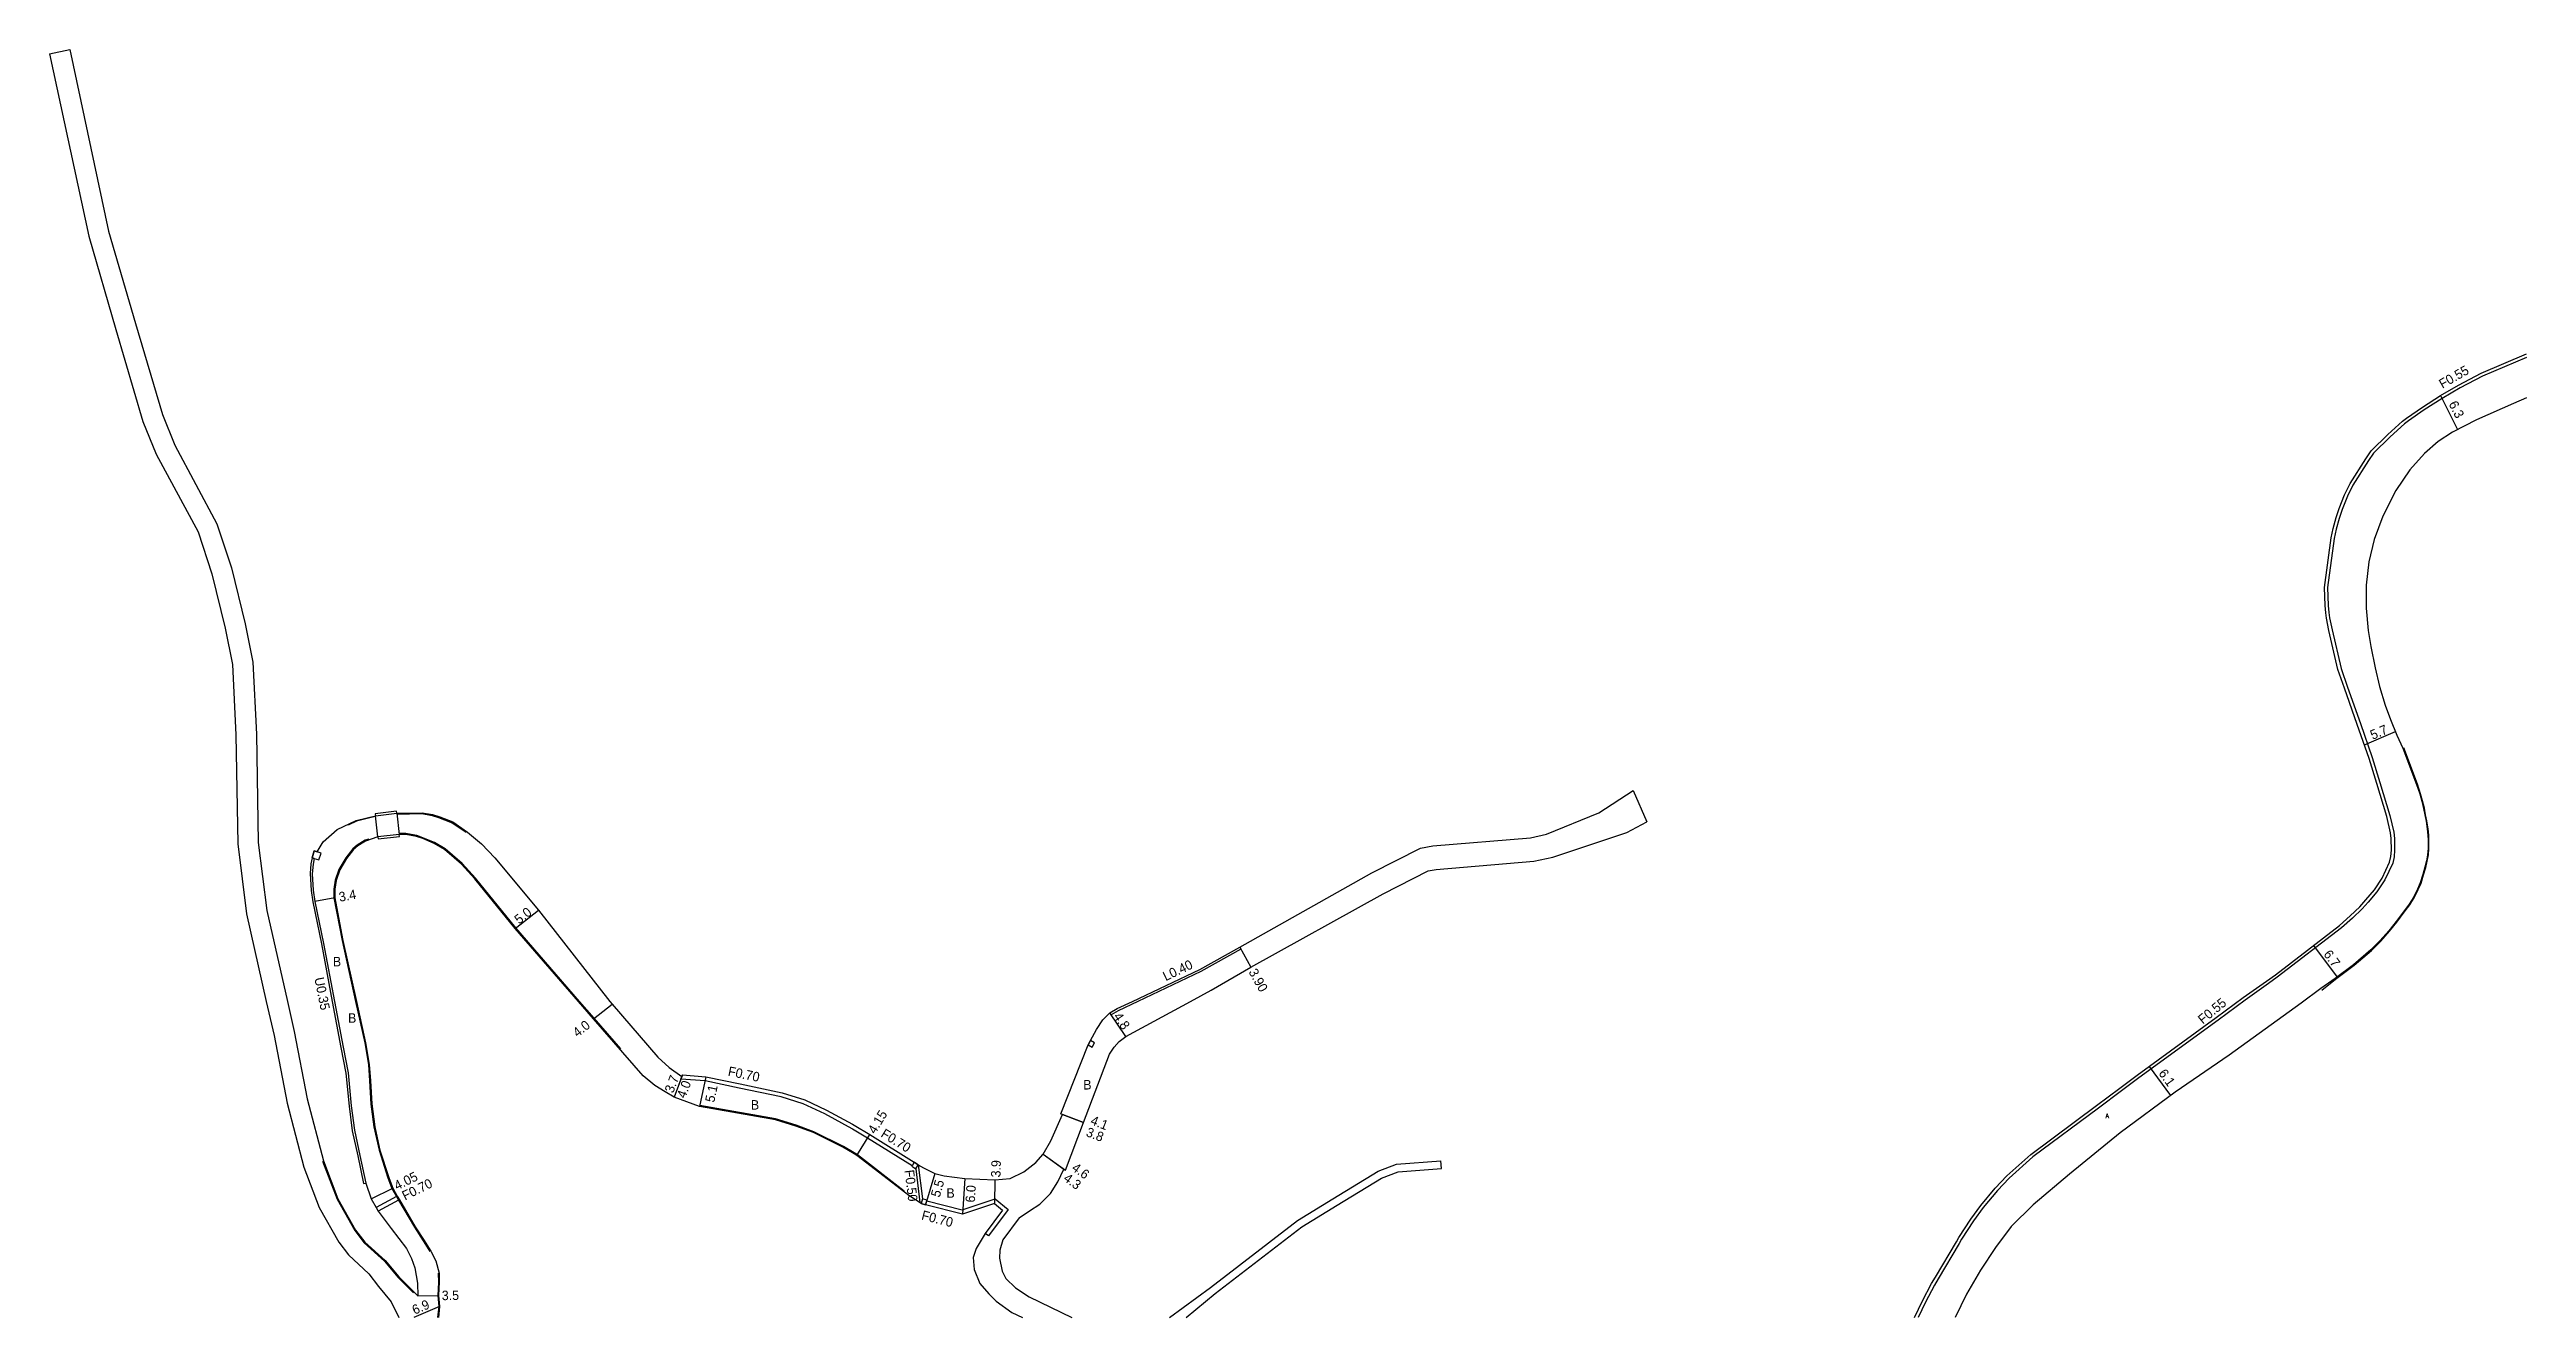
# Model space of a CAD drawing. Header units: metres. Extents: x -24000 to -21600, y -87000 to -84000.
# Drawn here: x -23617.6 to -23200, y -85800 to -85586.3 of the extents above; entities that cross this region are included whole.
import ezdxf

# ---------------------------------------------------------------- set-up
doc = ezdxf.new("R2010")
doc.units = ezdxf.units.M
doc.header["$LTSCALE"] = 2.5
for name, color, linetype in [('側溝・桝', 7, 'Continuous'), ('幅員', 7, 'Continuous'), ('歩道・分離帯・安全施設', 7, 'Continuous'), ('舗装', 7, 'Continuous'), ('道路', 7, 'Continuous')]:
    doc.layers.add(name, color=color, linetype=linetype)
doc.styles.get("Standard").update_dxf_attribs({"font": ''})
doc.styles.add('YOKO_DECO', font='txt.shx', dxfattribs={"bigfont": 'extfont.shx'})
doc.styles.get('Standard').set_extended_font_data('@MS PGothic')

msp = doc.modelspace()

# ---------------------------------------------------------------- texts
at = {"layer": '側溝・桝'}
for s, rotation, p in [('F0.55', 30, (-23214.16, -85643.5)), ('L0.40', 25.3334, (-23429.44, -85743.33)), ('U0.35', 281.0962, (-23572.98, -85742.83)), ('F0.55', 39.5358, (-23254.57, -85750.65)), ('F0.70', 348.3621, (-23503.34, -85759.23)), ('F0.70', 328.2627, (-23477.6, -85769.45)), ('F0.70', 26.3481, (-23557.7, -85780.32)), ('F0.50', 276.8614, (-23473.47, -85775.21)), ('F0.70', 345.7518, (-23470.73, -85783.48))]:
    msp.add_text(s, height=1.6, rotation=rotation, dxfattribs=at).set_placement(p)
at = {"layer": '幅員'}
for s, rotation, p in [('6.3', 297, (-23213.17, -85646.02)), ('5.7', 23, (-23225.93, -85702.65)), ('3.4', 10.1276, (-23568.7, -85729.94)), ('5.0', 38.2657, (-23538.46, -85733.8)), ('6.7', 307, (-23234.31, -85738.81)), ('3.90', 299.2039, (-23415.51, -85741.76)), ('4.0', 38.461, (-23528.61, -85752.85)), ('4.8', 304.3895, (-23438.33, -85749.27)), ('3.7', 69.3684, (-23512.49, -85762.29)), ('4.0', 69.3684, (-23510.44, -85763.18)), ('5.1', 78.124, (-23505.56, -85763.85)), ('6.1', 306, (-23262.12, -85758.87)), ('4.15', 58.7448, (-23478.41, -85769.19)), ('3.8', 338.8067, (-23443, -85769.38)), ('4.1', 338.8067, (-23442.24, -85767.41)), ('3.9', 88.5729, (-23457.3, -85776.41)), ('4.05', 26.3481, (-23559.03, -85778.6)), ('5.5', 73.8607, (-23467.55, -85779.86)), ('6.0', 86.331, (-23461.62, -85780.66)), ('4.3', 324.3864, (-23446.81, -85776.86)), ('4.6', 324.3864, (-23445.42, -85775.1)), ('6.9', 23.3182, (-23556.07, -85799.56)), ('3.5', 0.6118, (-23551.49, -85797.09))]:
    msp.add_text(s, height=1.6, rotation=rotation, dxfattribs=at).set_placement(p)
at = {"layer": '舗装'}
for p in [(-23569.87, -85740.82), (-23567.3, -85750.34), (-23443.34, -85761.58), (-23499.39, -85764.97), (-23466.41, -85779.83)]:
    msp.add_text('B', height=1.6, dxfattribs=at).set_placement(p)
at = {"layer": '舗装', "style": 'YOKO_DECO'}
msp.add_text('A', height=0.75, dxfattribs=at).set_placement((-23270.96, -85766.4, 680.98))

# ---------------------------------------------------------------- linework, layer by layer
at = {"layer": '側溝・桝'}
msp.add_lwpolyline([(-23200, -85638.2), (-23207.4, -85641.34), (-23211.18, -85643.32), (-23214.23, -85645.09), (-23217.24, -85647.02), (-23219.9, -85648.89), (-23220.56, -85649.37), (-23223, -85651.6), (-23225.8, -85654.3), (-23226.65, -85655.56), (-23229.28, -85659.73), (-23230.2, -85661.59), (-23231.07, -85663.84), (-23231.58, -85665.31), (-23232.08, -85667.16), (-23232.41, -85668.71), (-23233.53, -85676.96), (-23233.41, -85679.99), (-23233.3, -85681.2), (-23233.2, -85682.06), (-23232.78, -85684.08), (-23231.25, -85690.62), (-23230.18, -85693.75), (-23228.01, -85699.89), (-23225.99, -85705.64), (-23224.71, -85709.86), (-23223.04, -85715.41), (-23222.39, -85718.21), (-23222.27, -85719.25), (-23222.23, -85721.26), (-23222.32, -85722.38), (-23222.55, -85723.45), (-23223.86, -85726.24), (-23225.21, -85728.27), (-23226.68, -85729.99), (-23227.7, -85731.14), (-23229.33, -85732.71), (-23231.2, -85734.35), (-23242.01, -85742.67), (-23243.5, -85743.74), (-23247.43, -85746.53), (-23251.98, -85749.88), (-23265.34, -85759.63), (-23268.26, -85761.79), (-23272.16, -85764.7), (-23283.23, -85772.93), (-23287.22, -85776.54), (-23289.2, -85778.59), (-23291.59, -85781.46), (-23293.23, -85783.72), (-23295.24, -85786.8), (-23295.65, -85787.54), (-23299.17, -85793.49), (-23299.83, -85794.55), (-23301.32, -85797.45), (-23302.59, -85800)], dxfattribs=at)
at = {"layer": '側溝・桝', "flags": 128}
for points in [[(-23573.36, -85722.51), (-23573.56, -85723.56), (-23573.68, -85725.2), (-23573.51, -85728.01), (-23573.22, -85729.94), (-23571.79, -85737.05), (-23569.97, -85746.72)], [(-23416.96, -85737.58), (-23416.76, -85737.92), (-23423.5, -85741.69), (-23434.12, -85746.72)], [(-23569.97, -85746.72), (-23568.5, -85754.49), (-23567.65, -85758.81)], [(-23434.12, -85746.72), (-23437.45, -85748.3), (-23438.62, -85748.98), (-23438.87, -85748.66)], [(-23567.65, -85758.81), (-23567.13, -85764.39), (-23566.58, -85768.52), (-23565.65, -85772.78), (-23564.67, -85777.45), (-23564.33, -85777.38)], [(-23482.24, -85768.24), (-23482.31, -85768.19), (-23486.93, -85765.66), (-23490.54, -85763.98), (-23494.29, -85762.83), (-23501.33, -85761.33), (-23507.09, -85760.14), (-23511.18, -85759.81), (-23511.03, -85759.41)], [(-23472.2, -85774.42), (-23479.71, -85769.78), (-23482.24, -85768.24)], [(-23471.58, -85774.93), (-23470.89, -85780.65)], [(-23471.15, -85774.25), (-23470.46, -85780)], [(-23559, -85779.54), (-23559.14, -85779.61), (-23562.57, -85781.46)], [(-23558.65, -85780.15), (-23558.78, -85780.22), (-23562.22, -85782.07)], [(-23469.72, -85780.32), (-23463.73, -85781.84), (-23458.17, -85780)], [(-23455.99, -85781.78), (-23459.29, -85786.25), (-23459.87, -85785.86)], [(-23458.17, -85780), (-23455.99, -85781.78)]]:
    msp.add_lwpolyline(points, dxfattribs=at)
for points in [[(-23573.36, -85722.51), (-23573.03, -85722.62), (-23572.22, -85722.88), (-23571.85, -85721.75), (-23572.51, -85721.54), (-23573, -85721.38)], [(-23442.53, -85754.04), (-23441.83, -85754.42), (-23441.44, -85753.72), (-23442.14, -85753.34)], [(-23472.25, -85774.51), (-23471.57, -85774.93), (-23471.15, -85774.25), (-23471.83, -85773.83), (-23472.2, -85774.42)], [(-23470.68, -85780.77), (-23469.92, -85781), (-23469.72, -85780.32), (-23469.69, -85780.23), (-23470.46, -85780)]]:
    msp.add_lwpolyline(points, close=True, dxfattribs=at)
at = {"layer": '幅員'}
for points in [[(-23214.51, -85644.63), (-23211.63, -85650.35)], [(-23227.32, -85703.49), (-23222.09, -85701.26)], [(-23235.93, -85737.31), (-23231.91, -85742.62)], [(-23263.62, -85757.71), (-23260.02, -85762.61)], [(-23450.1, -85772.48), (-23446.36, -85775.16)]]:
    msp.add_lwpolyline(points, dxfattribs=at)
at = {"layer": '幅員', "flags": 128}
for points in [[(-23569.53, -85729.28), (-23572.88, -85729.88)], [(-23539.11, -85734.44), (-23535.18, -85731.34)], [(-23416.96, -85737.58), (-23415.06, -85740.98)], [(-23525.9, -85749.68), (-23522.77, -85747.19)], [(-23436.15, -85752.63), (-23438.87, -85748.66)], [(-23510.92, -85759.13), (-23512.33, -85762.87)], [(-23511.03, -85759.41), (-23512.33, -85762.87)], [(-23506.99, -85759.45), (-23508.04, -85764.44)], [(-23481.49, -85772.73), (-23479.34, -85769.18)], [(-23447.14, -85765.68), (-23443.32, -85767.16)], [(-23443.32, -85767.16), (-23446.86, -85765.79)], [(-23450.1, -85772.48), (-23446.44, -85775.1)], [(-23450.1, -85772.48), (-23446.6, -85774.99)], [(-23468.39, -85775.71), (-23469.92, -85781)], [(-23463.32, -85776.58), (-23463.7, -85782.57)], [(-23458.22, -85776.79), (-23458.32, -85780.79)], [(-23563.39, -85780.03), (-23559.76, -85778.23)], [(-23551.87, -85798.13), (-23556.2, -85800)], [(-23555.54, -85796.35), (-23552.04, -85796.32)]]:
    msp.add_lwpolyline(points, dxfattribs=at)
at = {"layer": '歩道・分離帯・安全施設'}
msp.add_lwpolyline([(-23234.48, -85744.81), (-23232.18, -85743.01), (-23229.07, -85740.65), (-23226.12, -85738.15), (-23224.57, -85736.57), (-23223.09, -85734.9), (-23221.86, -85733.38), (-23220.6, -85731.71), (-23219.68, -85730.43), (-23218.87, -85729.15), (-23218.24, -85727.88), (-23217.78, -85726.78), (-23217.34, -85725.4), (-23216.97, -85724.14), (-23216.72, -85723.08), (-23216.54, -85722.05), (-23216.45, -85720.97), (-23216.45, -85719.62), (-23216.47, -85718.71), (-23216.6, -85717.63), (-23216.78, -85716.31), (-23217, -85715.26), (-23217.2, -85714.18), (-23217.51, -85712.95), (-23217.86, -85711.72), (-23218.38, -85710.14), (-23220.69, -85703.98)], dxfattribs=at)
at = {"layer": '歩道・分離帯・安全施設', "flags": 128}
for points in [[(-23559.03, -85715.16), (-23554.85, -85715.07), (-23553.1, -85715.39), (-23552.05, -85715.71), (-23549.72, -85716.62), (-23547.37, -85718.23)], [(-23563.82, -85719.36), (-23564.43, -85719.56), (-23565.77, -85720.37), (-23566.51, -85721.02), (-23567.68, -85722.54), (-23568.83, -85724.51), (-23569.48, -85726.32), (-23569.7, -85727.83), (-23569.68, -85729.3), (-23568.31, -85736.48), (-23566.05, -85746.72)], [(-23562.71, -85715.59), (-23565.88, -85716.36), (-23567.3, -85717.05)], [(-23528.27, -85746.72), (-23538.99, -85734.34), (-23545.84, -85725.97), (-23548.07, -85723.5), (-23550.94, -85721.02), (-23552.73, -85719.96), (-23554.67, -85719.14), (-23555.71, -85718.76), (-23557.55, -85718.44), (-23558.64, -85718.43)], [(-23566.05, -85746.72), (-23564.5, -85753.74), (-23563.87, -85757.37)], [(-23521.3, -85754.72), (-23525.79, -85749.58), (-23528.27, -85746.72)], [(-23563.87, -85757.37), (-23563.66, -85760.12), (-23563.44, -85764.04), (-23562.93, -85767.88), (-23562.07, -85771.83), (-23560.57, -85776.46)], [(-23482.24, -85772.1), (-23483.78, -85771.17), (-23488.78, -85768.71), (-23491.75, -85767.59), (-23495.21, -85766.53), (-23508, -85764.29)], [(-23571.59, -85773.67), (-23569.14, -85780.06), (-23566.17, -85785.36), (-23564.57, -85787.42), (-23561.14, -85790.52), (-23558.86, -85793.24), (-23556.98, -85795.12), (-23556.26, -85795.84)], [(-23473.51, -85778.71), (-23481.41, -85772.61), (-23482.24, -85772.1)], [(-23560.57, -85776.46), (-23559.9, -85778.29), (-23559.14, -85779.61), (-23558.78, -85780.22), (-23556.09, -85784.8), (-23554.61, -85787.09), (-23553.49, -85788.9)], [(-23552.11, -85792.55), (-23552.07, -85794.07), (-23552.19, -85796.32), (-23552.02, -85798.14), (-23552.2, -85800)]]:
    msp.add_lwpolyline(points, dxfattribs=at)
at = {"layer": '道路', "flags": 128}
for points in [[(-23617.63, -85587.02), (-23614.24, -85586.3)], [(-23617.63, -85587.02), (-23611.03, -85617.76), (-23606.48, -85633.47), (-23601.88, -85648.97), (-23599.64, -85654.47), (-23592.6, -85667.59), (-23590.28, -85674.64), (-23588.04, -85683.82), (-23586.81, -85689.97), (-23586.23, -85701.79), (-23585.9, -85720.19), (-23584.4, -85731.99), (-23581.09, -85746.72)], [(-23614.24, -85586.3), (-23607.67, -85616.91), (-23603.15, -85632.49), (-23598.61, -85647.82), (-23596.49, -85652.99), (-23589.4, -85666.21), (-23586.94, -85673.68), (-23584.65, -85683.07), (-23583.36, -85689.54), (-23582.76, -85701.68), (-23582.43, -85719.94), (-23580.98, -85731.39), (-23577.53, -85746.72)], [(-23573.03, -85722.62), (-23573.36, -85722.51), (-23573, -85721.38), (-23572.51, -85721.54), (-23571.49, -85719.84), (-23569.12, -85717.76), (-23565.94, -85716.22), (-23562.68, -85715.43), (-23559.1, -85715.01), (-23554.83, -85714.92), (-23553.07, -85715.25), (-23551.82, -85715.64), (-23549.66, -85716.46), (-23547.17, -85718.19), (-23544.79, -85720.17), (-23542.57, -85722.51), (-23535.18, -85731.34), (-23523.14, -85746.72)], [(-23416.96, -85737.58), (-23394.67, -85725.07), (-23386.48, -85720.92), (-23384.37, -85720.52), (-23367.95, -85719.16), (-23365.25, -85718.54), (-23356.38, -85714.96), (-23350.64, -85711.2)], [(-23350.64, -85711.2), (-23348.33, -85716.46)], [(-23528.47, -85746.72), (-23539.11, -85734.44), (-23545.95, -85726.07), (-23548.17, -85723.61), (-23551.03, -85721.14), (-23552.8, -85720.1), (-23554.72, -85719.28), (-23555.74, -85718.91), (-23557.56, -85718.59), (-23558.68, -85718.58), (-23562.26, -85719), (-23564.37, -85719.7), (-23565.68, -85720.49), (-23566.4, -85721.13), (-23567.55, -85722.63), (-23568.69, -85724.57), (-23569.33, -85726.35), (-23569.55, -85727.84), (-23569.53, -85729.28), (-23568.16, -85736.45), (-23565.89, -85746.72)], [(-23415.06, -85740.98), (-23392.78, -85728.6), (-23385.18, -85724.74), (-23383.83, -85724.48), (-23367.34, -85723.12), (-23364.17, -85722.4), (-23351.71, -85718.26), (-23348.33, -85716.46)], [(-23573.03, -85722.62), (-23573.21, -85723.61), (-23573.33, -85725.21), (-23573.16, -85727.98), (-23572.88, -85729.88), (-23571.45, -85736.99), (-23569.61, -85746.72)], [(-23435.05, -85746.72), (-23423.69, -85741.34), (-23416.96, -85737.58)], [(-23425.23, -85746.72), (-23421.79, -85744.86), (-23415.06, -85740.98)], [(-23577.53, -85746.72), (-23576.39, -85751.79), (-23574.2, -85763.13), (-23571.44, -85773.62), (-23569.01, -85779.99), (-23566.04, -85785.28), (-23564.46, -85787.32), (-23561.03, -85790.41), (-23558.75, -85793.14), (-23555.54, -85796.35)], [(-23569.61, -85746.72), (-23568.15, -85754.42), (-23567.3, -85758.76)], [(-23565.89, -85746.72), (-23564.35, -85753.71), (-23563.72, -85757.35)], [(-23482.24, -85772.28), (-23483.85, -85771.3), (-23488.84, -85768.85), (-23491.8, -85767.74), (-23495.25, -85766.68), (-23508.04, -85764.44), (-23512.33, -85762.87), (-23513.81, -85761.99), (-23515.55, -85760.88), (-23517.52, -85759.28), (-23525.9, -85749.68), (-23528.47, -85746.72)], [(-23523.14, -85746.72), (-23522.77, -85747.19), (-23515.09, -85756.11), (-23513.18, -85757.89), (-23511.03, -85759.41), (-23510.92, -85759.13), (-23506.99, -85759.45), (-23501.19, -85760.64), (-23494.12, -85762.15), (-23490.29, -85763.33), (-23486.62, -85765.04), (-23482.24, -85767.43)], [(-23567.3, -85758.76), (-23566.78, -85764.35), (-23566.23, -85768.46), (-23565.31, -85772.7), (-23564.33, -85777.38)], [(-23563.72, -85757.35), (-23563.51, -85760.11), (-23563.29, -85764.02), (-23562.78, -85767.86), (-23561.92, -85771.79), (-23560.43, -85776.41)], [(-23458.32, -85780.79), (-23463.7, -85782.57), (-23469.92, -85781), (-23470.68, -85780.77), (-23472.77, -85779.47), (-23481.49, -85772.73), (-23482.24, -85772.28)], [(-23428.78, -85800), (-23421.9, -85794.93), (-23407.24, -85783.68), (-23401.23, -85779.99), (-23393.62, -85775.35), (-23390.53, -85774.14), (-23383.05, -85773.62)], [(-23382.96, -85774.92), (-23383.05, -85773.62)], [(-23564.33, -85777.38), (-23563.39, -85780.03), (-23562.57, -85781.46), (-23562.22, -85782.07), (-23560.03, -85785.02), (-23557.46, -85788.37), (-23556.59, -85790.05), (-23556.06, -85791.65), (-23555.57, -85794.22), (-23555.54, -85796.35)], [(-23425.99, -85800), (-23421.09, -85795.95), (-23406.5, -85784.75), (-23400.55, -85781.1), (-23393.03, -85776.52), (-23390.24, -85775.43), (-23382.96, -85774.92)], [(-23458.32, -85780.79), (-23456.95, -85781.9)]]:
    msp.add_lwpolyline(points, dxfattribs=at)
at = {"layer": '道路'}
for points in [[(-23228.52, -85700.07), (-23230.69, -85693.92), (-23231.78, -85690.77), (-23233.31, -85684.19), (-23233.73, -85682.15), (-23233.84, -85681.26), (-23233.95, -85680.02), (-23234.07, -85676.94), (-23232.94, -85668.62), (-23232.61, -85667.02), (-23232.09, -85665.16), (-23231.59, -85663.66), (-23230.7, -85661.37), (-23229.75, -85659.46), (-23227.1, -85655.27), (-23226.21, -85653.95), (-23223.37, -85651.2), (-23220.9, -85648.95), (-23220.22, -85648.45), (-23217.54, -85646.58), (-23214.51, -85644.63), (-23211.44, -85642.84), (-23207.63, -85640.85), (-23200, -85637.61)], [(-23200, -85644.99), (-23202.18, -85645.94), (-23208.41, -85648.72), (-23212.45, -85650.76), (-23214.91, -85652.38), (-23217.2, -85654.37), (-23219.65, -85657.11), (-23222.01, -85660.6), (-23224.24, -85664.94), (-23225.67, -85668.9), (-23226.55, -85672.64), (-23227.02, -85676.59), (-23227.05, -85680.45), (-23226.68, -85684.21), (-23226.26, -85686.91), (-23225.51, -85690.52), (-23224.79, -85693.63), (-23223.84, -85696.81), (-23222.95, -85699.22), (-23221.84, -85701.85), (-23220.83, -85704.03), (-23218.52, -85710.19), (-23218, -85711.76), (-23217.66, -85712.98), (-23217.35, -85714.21), (-23217.15, -85715.29), (-23216.93, -85716.34), (-23216.75, -85717.65), (-23216.61, -85718.72), (-23216.59, -85719.62), (-23216.6, -85720.96), (-23216.69, -85722.03), (-23216.86, -85723.05), (-23217.11, -85724.1), (-23217.48, -85725.36), (-23217.92, -85726.73), (-23218.38, -85727.82), (-23219, -85729.08), (-23219.8, -85730.34), (-23220.72, -85731.62), (-23221.98, -85733.29), (-23223.2, -85734.81), (-23224.67, -85736.47), (-23226.22, -85738.04), (-23229.16, -85740.54), (-23232.27, -85742.89), (-23234.66, -85744.56), (-23237.97, -85747.01), (-23250.13, -85755.77), (-23259.25, -85762.03), (-23268.53, -85768.86), (-23277.04, -85775.85), (-23283.17, -85781.03), (-23286.88, -85784.69), (-23289.55, -85788.19), (-23292.03, -85792.03), (-23294.39, -85796.08), (-23296.31, -85800)], [(-23303.2, -85800), (-23301.81, -85797.2), (-23300.3, -85794.29), (-23299.63, -85793.21), (-23296.12, -85787.27), (-23295.7, -85786.52), (-23293.67, -85783.41), (-23292.02, -85781.13), (-23289.6, -85778.23), (-23287.59, -85776.15), (-23283.57, -85772.51), (-23272.49, -85764.27), (-23268.58, -85761.35), (-23265.66, -85759.19), (-23252.3, -85749.44), (-23247.74, -85746.1), (-23243.82, -85743.3), (-23242.33, -85742.24), (-23231.54, -85733.93), (-23229.7, -85732.31), (-23228.1, -85730.77), (-23227.09, -85729.63), (-23225.64, -85727.94), (-23224.33, -85725.97), (-23223.07, -85723.27), (-23222.86, -85722.3), (-23222.77, -85721.25), (-23222.81, -85719.29), (-23222.92, -85718.3), (-23223.57, -85715.55), (-23225.23, -85710.02), (-23226.51, -85705.81), (-23228.52, -85700.07)], [(-23562.26, -85719), (-23562.68, -85715.43), (-23559.1, -85715.01), (-23558.68, -85718.58), (-23562.26, -85719)], [(-23581.09, -85746.72), (-23579.78, -85752.5), (-23577.58, -85763.9), (-23574.75, -85774.69), (-23572.16, -85781.47), (-23568.88, -85787.33), (-23567.21, -85789.43), (-23563.81, -85792.65), (-23562.14, -85794.76)], [(-23455.68, -85776.56), (-23453.34, -85775.45), (-23451.31, -85773.88), (-23450.1, -85772.48), (-23448.82, -85770.21), (-23446.86, -85765.79), (-23447.14, -85765.68), (-23442.53, -85754.04), (-23442.14, -85753.34), (-23441.11, -85751.48), (-23440.05, -85749.85), (-23438.87, -85748.66), (-23437.64, -85747.94), (-23435.05, -85746.72)], [(-23443.32, -85767.16), (-23438.94, -85755.6), (-23438.13, -85754.46), (-23437.31, -85753.49), (-23436.15, -85752.63), (-23425.23, -85746.72)], [(-23482.24, -85767.43), (-23481.96, -85767.59), (-23479.34, -85769.18), (-23471.83, -85773.83), (-23471.15, -85774.25), (-23470.28, -85774.79), (-23468.39, -85775.71), (-23466.81, -85776.13), (-23463.32, -85776.58)], [(-23447.61, -85777.14), (-23446.6, -85774.99), (-23446.36, -85775.16), (-23443.32, -85767.16)], [(-23560.43, -85776.41), (-23559.76, -85778.23), (-23559, -85779.54), (-23558.65, -85780.15), (-23555.96, -85784.72), (-23554.48, -85787.01), (-23553.36, -85788.83), (-23552.5, -85790.47), (-23551.96, -85792.53), (-23551.92, -85794.07)], [(-23463.32, -85776.58), (-23458.22, -85776.79), (-23455.68, -85776.56)], [(-23454.16, -85783.19), (-23452.39, -85782.05), (-23450.65, -85780.89), (-23448.88, -85779.11), (-23447.61, -85777.14)], [(-23456.95, -85781.9), (-23459.87, -85785.86), (-23461.39, -85788.4), (-23461.92, -85789.9), (-23461.74, -85791.93), (-23460.77, -85794.26), (-23459.26, -85796.01), (-23458.01, -85797.27), (-23455.37, -85799.17), (-23453.6, -85800)], [(-23454.16, -85783.19), (-23456.88, -85786.94), (-23457.39, -85788.68), (-23457.46, -85790.03), (-23457.02, -85792.2), (-23456.42, -85793.43), (-23454.78, -85795), (-23452.46, -85796.53), (-23445.29, -85800)], [(-23551.92, -85794.07), (-23552.04, -85796.32), (-23551.87, -85798.13)], [(-23562.14, -85794.76), (-23560.06, -85797.35), (-23558.73, -85800)], [(-23551.87, -85798.13), (-23552.05, -85800)]]:
    msp.add_lwpolyline(points, dxfattribs=at)
at = {"layer": '道路', "flags": 128}
for points in [[(-23559.14, -85714.69), (-23562.72, -85715.1), (-23562.68, -85715.43), (-23559.1, -85715.01)], [(-23558.68, -85718.58), (-23562.26, -85719), (-23562.22, -85719.33), (-23558.65, -85718.91)]]:
    msp.add_lwpolyline(points, close=True, dxfattribs=at)

msp.set_redraw_order([(e.dxf.handle, doc.entitydb.next_handle()) for e in msp.query("TEXT MTEXT ATTDEF DIMENSION ARC_DIMENSION")])  # texts and dimensions are drawn at this point

doc.saveas('drawing.dxf')
